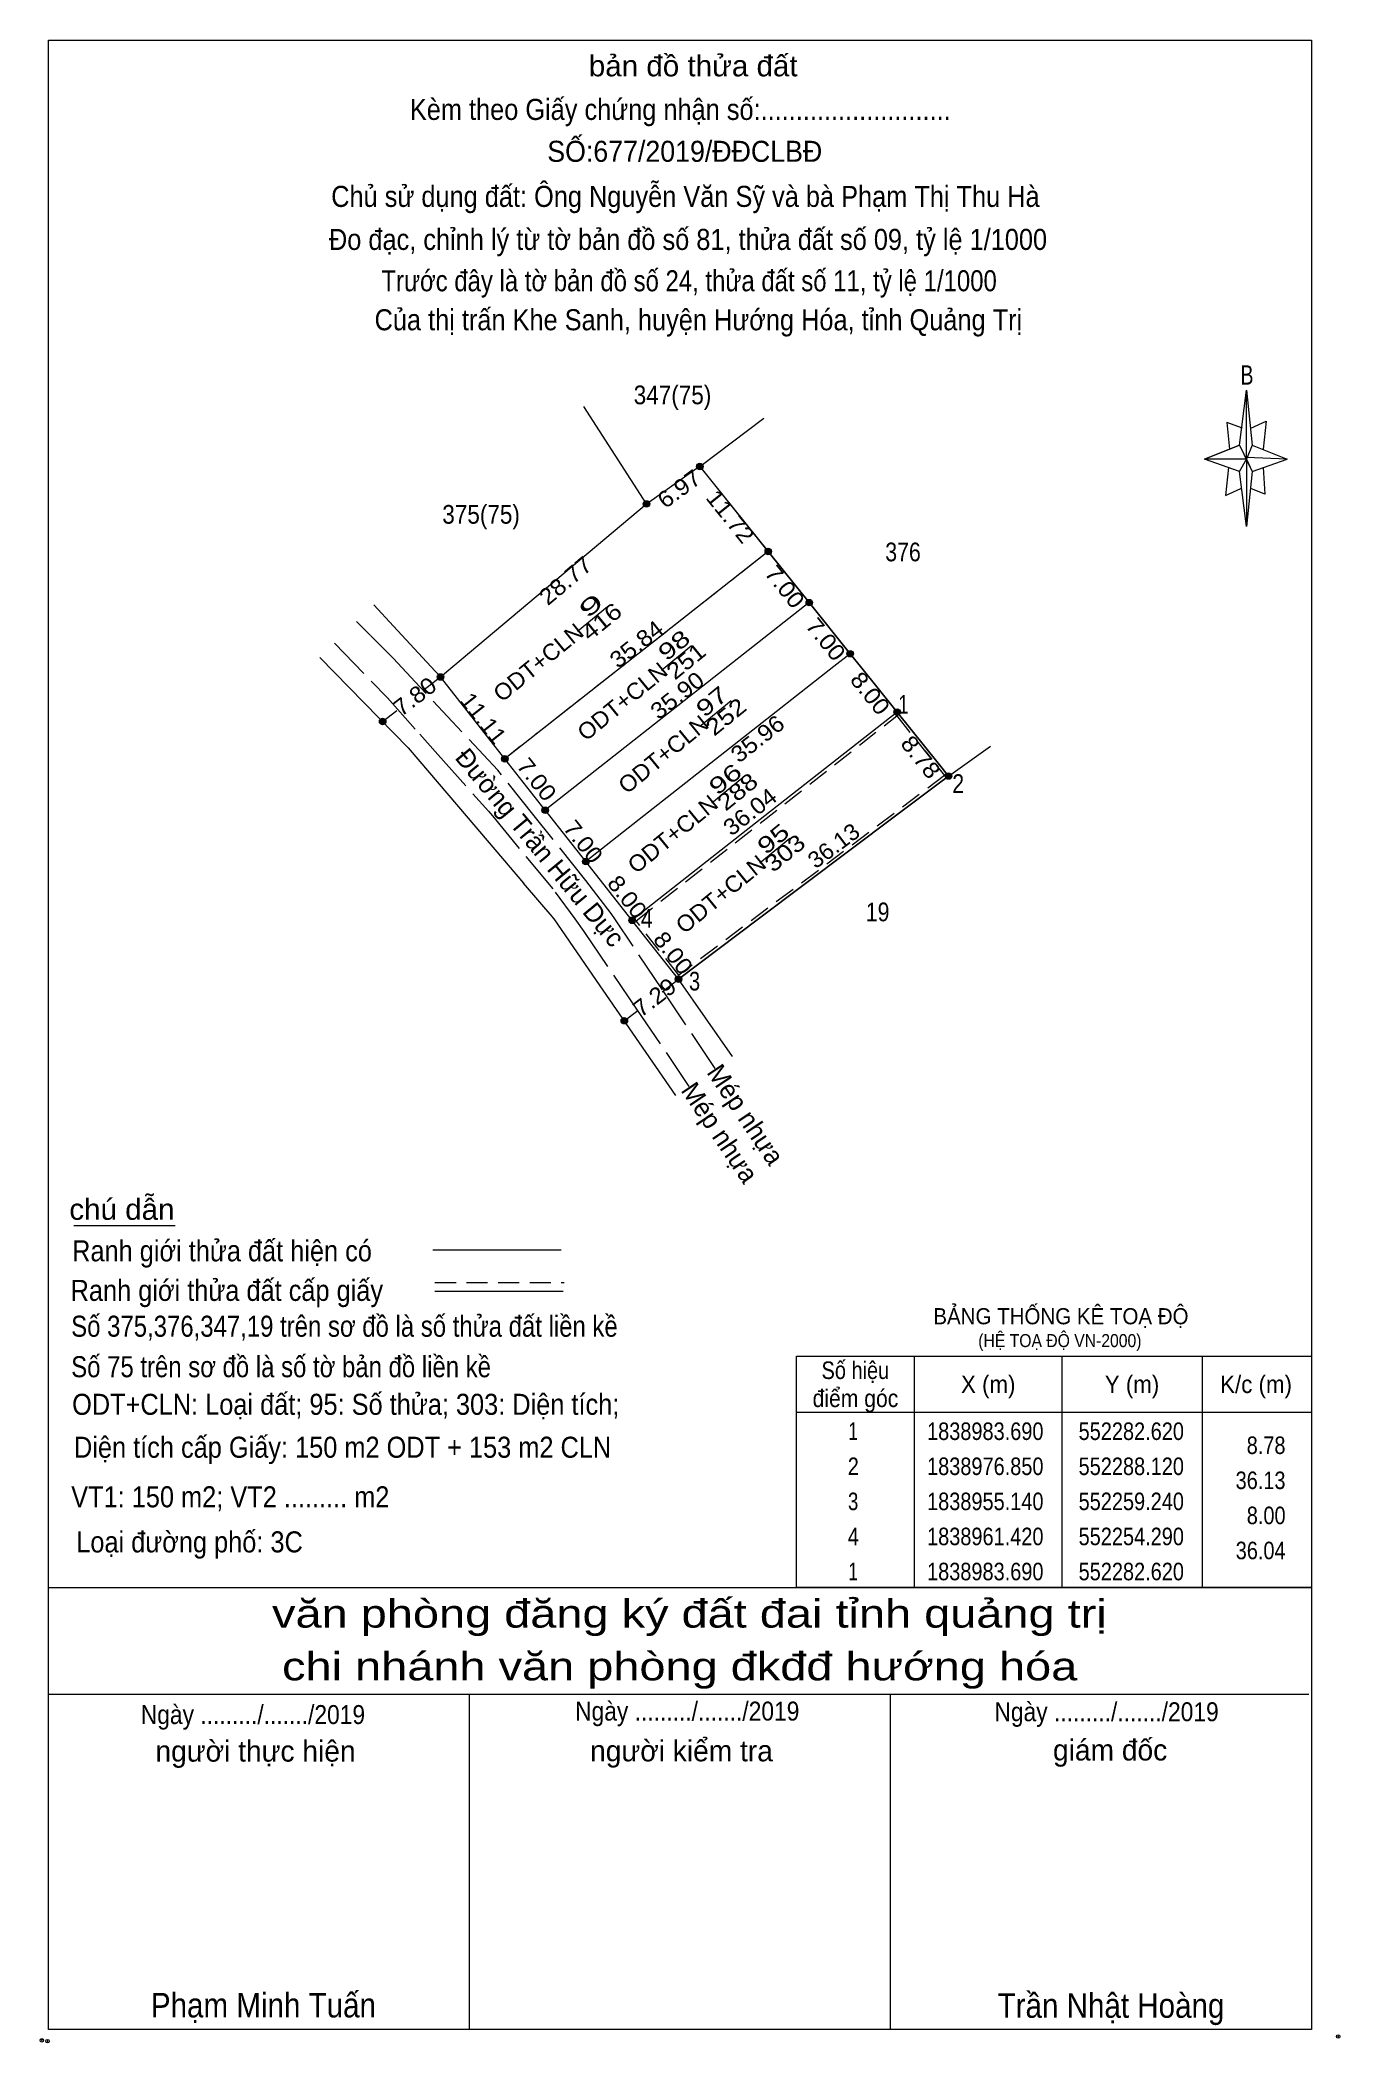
# Model space of a CAD drawing. Header units: metres. Extents: x 551538 to 552829, y 1838513 to 1839106.
# Drawn here: x 552504.7 to 552643.6, y 1838513.5 to 1838727.6 of the extents above; entities that cross this region are included whole.
import ezdxf
from ezdxf.enums import TextEntityAlignment as Align

# ---------------------------------------------------------------- set-up
doc = ezdxf.new("R2010")
doc.units = ezdxf.units.M
doc.header["$LTSCALE"] = 0.75
doc.header["$PDMODE"] = 32
doc.header["$PDSIZE"] = 0.375
for name, pattern in [('DASH_DOUBLE_DOT', [9.2, 5, -1.2, 0.3, -1.2, 0.3, -1.2]), ('LONG_DASHED', [7.5, 6, -1.5]), ('MEDIUM_DASHED', [4.5, 3, -1.5])]:
    doc.linetypes.add(name, pattern=pattern)
for name, color, linetype, lineweight in [('1', 7, 'Continuous', 13), ('17', 7, 'Continuous', 13), ('4', 7, 'Continuous', 13), ('5', 7, 'Continuous', 13), ('6', 7, 'Continuous', 13), ('63', 7, 'Continuous', 13)]:
    doc.layers.add(name, color=color, linetype=linetype, lineweight=lineweight)

msp = doc.modelspace()

# ---------------------------------------------------------------- texts
at = {"layer": '1'}
for s, height, width, p in [('BẢNG THỐNG KÊ TOẠ ĐỘ ', 1.725, 0.95, (552600.13, 1838590.31)), ('(HỆ TOẠ ĐỘ VN-2000)', 1.395, 0.9, (552604.93, 1838587.87))]:
    msp.add_text(s, height=height, dxfattribs=dict(at, width=width)).set_placement(p)
at = {"layer": '4'}
for s, width, p in [('347(75)', 0.9, (552572.25, 1838688.68)), ('375(75)', 0.9, (552551.79, 1838675.91)), ('376', 0.85, (552596.89, 1838671.89)), ('19', 0.85, (552594.175, 1838633.4))]:
    msp.add_text(s, height=2, dxfattribs=dict(at, width=width)).set_placement(p, align=Align.CENTER)
for s, rotation, width, p in [('6.97', 36.36, 1.1, (552573.4912, 1838678.9322)), ('11.72', 308.772, 1.1, (552577.7399, 1838676.1328)), ('28.77', 40.022, 1.1, (552561.3873, 1838669.1487)), ('7.00', 308.737, 1.1, (552583.5646, 1838668.6225)), ('9', 39.259, 1.9, (552564.0813, 1838666.4656)), ('416', 39.259, 1.2, (552565.2163, 1838664.7671)), ('35.84', 38.178, 1.1, (552568.9442, 1838662.3405)), ('98', 39.259, 1.35, (552572.9613, 1838662.2471)), ('7.00', 308.737, 1.1, (552587.9446, 1838663.0025)), ('251', 39.259, 1.15, (552574.2463, 1838660.5399)), ('35.90', 38.179, 1.1, (552573.2941, 1838656.8605)), ('8.00', 308.76, 1.1, (552592.6958, 1838657.2228)), ('7.80', 37.604, 1.1, (552545.2361, 1838656.7444)), ('11.11', 308.197, 1.05, (552551.3488, 1838654.566)), ('97', 39.259, 1.35, (552577.0113, 1838656.2171)), ('252', 39.259, 1.2, (552578.5163, 1838654.5971)), ('35.96', 38.18, 1.1, (552581.8791, 1838652.2266)), ('8.78', 308.773, 1.1, (552598.0963, 1838650.408)), ('7.00', 308.212, 1.1, (552557.0544, 1838648.0213)), ('96', 39.259, 1.4, (552578.4413, 1838647.9334)), ('288', 39.259, 1.2, (552579.7463, 1838646.5808)), ('36.04', 38.171, 1.1, (552581.0742, 1838644.42)), ('7.00', 308.212, 1.1, (552562.0244, 1838641.3713)), ('95', 39.259, 1.35, (552583.5663, 1838641.543)), ('36.13', 36.933, 1.05, (552590.0042, 1838640.7875)), ('303', 39.259, 1.2, (552584.8163, 1838640.0226)), ('8.00', 308.246, 1.1, (552566.7261, 1838635.4717)), ('8.00', 308.206, 1.1, (552571.6341, 1838629.4712)), ('7.29', 37.593, 1.1, (552570.8662, 1838624.5762))]:
    msp.add_text(s, height=1.75, rotation=rotation, dxfattribs=dict(at, width=width)).set_placement(p, align=Align.CENTER)
at = {"layer": '4', "width": 1.05}
for p in [(552563.4625, 1838664.4793), (552572.4425, 1838660.3093), (552576.8225, 1838654.6593), (552577.8225, 1838646.1293), (552582.9625, 1838639.6993)]:
    msp.add_text('ODT+CLN ', height=1.75, rotation=39.259, dxfattribs=at).set_placement(p, align=Align.RIGHT)
at = {"layer": '4'}
for s, width, p in [(' 1', 0.75, (552597.5, 1838655.6)), (' 2', 0.85, (552603.42, 1838647.12)), (' 4', 0.85, (552570.13, 1838632.7)), (' 3', 0.8, (552575.2, 1838626))]:
    msp.add_text(s, height=2, dxfattribs=dict(at, width=width)).set_placement(p, align=Align.RIGHT)
for s, rotation, p in [('Đường Trần Hữu Dực', 309.577, (552557.3241, 1838640.6571)), ('Mép nhựa', 303.905, (552579.2348, 1838612.1778)), ('Mép nhựa', 303.905, (552576.4748, 1838610.2578))]:
    msp.add_text(s, height=2, rotation=rotation, dxfattribs=at).set_placement(p, align=Align.CENTER)
at = {"layer": '5'}
for s, height, width, p in [('bản đồ thửa đất', 2.25, 1.05, (552574.465, 1838723.74)), ('Kèm theo Giấy chứng nhận số:...........................', 2.25, 0.9, (552573.08, 1838719.08)), ('SỐ:677/2019/ĐĐCLBĐ', 2.25, 0.95, (552573.56, 1838714.6)), ('Chủ sử dụng đất: Ông Nguyễn Văn Sỹ và bà Phạm Thị Thu Hà', 2.25, 0.9, (552573.63, 1838709.78)), ('Đo đạc, chỉnh lý từ tờ bản đồ số 81, thửa đất số 09, tỷ lệ 1/1000 ', 2.25, 0.9, (552574.285, 1838705.18)), ('Trước đây là tờ bản đồ số 24, thửa đất số 11, tỷ lệ 1/1000 ', 2.25, 0.85, (552574.38, 1838700.76)), ('Của thị trấn Khe Sanh, huyện Hướng Hóa, tỉnh Quảng Trị', 2.25, 0.9, (552575.015, 1838696.59)), ('B', 2.066, 0.75, (552633.655, 1838690.78)), ('văn phòng đăng ký đất đai tỉnh quảng trị', 3, 1.25, (552574.055, 1838557.88)), ('chi nhánh văn phòng đkđđ hướng hóa', 3, 1.25, (552573.015, 1838552.24)), ('Ngày ........./......./2019', 2.025, 0.9, (552527.405, 1838547.57)), ('Ngày ........./......./2019', 2.025, 0.9, (552573.825, 1838547.94)), ('Ngày ........./......./2019', 2.025, 0.9, (552618.645, 1838547.87)), ('Phạm Minh Tuấn', 2.625, 0.9, (552528.525, 1838516.2)), ('Trần Nhật Hoàng', 2.625, 0.9, (552619.12, 1838516.16))]:
    msp.add_text(s, height=height, dxfattribs=dict(at, width=width)).set_placement(p, align=Align.CENTER)
for s, p in [('người thực hiện', (552527.68, 1838543.55)), ('người kiểm tra', (552573.21, 1838543.58)), ('giám đốc', (552619.025, 1838543.67))]:
    msp.add_text(s, height=2.25, dxfattribs=at).set_placement(p, align=Align.CENTER)
at = {"layer": '6'}
for s, width, p in [('chú dẫn', 1.05, (552507.78, 1838601.48)), ('Ranh giới thửa đất hiện có ', 0.9, (552508.08, 1838597.04)), ('Ranh giới thửa đất cấp giấy', 0.9, (552507.92, 1838592.81)), ('Số 375,376,347,19 trên sơ đồ là số thửa đất liền kề', 0.85, (552507.98, 1838588.98)), ('Số 75 trên sơ đồ là số tờ bản đồ liền kề', 0.85, (552507.98, 1838584.65)), ('ODT+CLN: Loại đất; 95: Số thửa; 303: Diện tích;', 0.9, (552508.08, 1838580.63)), ('Diện tích cấp Giấy: 150 m2 ODT + 153 m2 CLN', 0.9, (552508.28, 1838576.04)), ('VT1: 150 m2; VT2 ......... m2', 0.9, (552507.98, 1838570.74)), ('Loại đường phố: 3C', 0.9, (552508.52, 1838565.92))]:
    msp.add_text(s, height=2.25, dxfattribs=dict(at, width=width)).set_placement(p)
at = {"layer": '63'}
for s, width, p in [('Số hiệu', 0.85, (552591.795, 1838584.46)), ('X (m)', 0.95, (552605.995, 1838582.96)), ('Y (m)', 0.95, (552621.365, 1838582.96)), ('K/c (m)', 0.95, (552634.625, 1838582.96)), ('điểm góc', 0.9, (552591.805, 1838581.46)), (' 1', 0.75, (552591.29, 1838577.94)), ('1838983.690', 0.85, (552605.68, 1838577.94)), ('552282.620', 0.85, (552621.285, 1838577.94)), (' 2', 0.85, (552591.28, 1838574.19)), ('1838976.850', 0.85, (552605.68, 1838574.19)), ('552288.120', 0.85, (552621.285, 1838574.19)), (' 3', 0.8, (552591.28, 1838570.44)), ('1838955.140', 0.85, (552605.68, 1838570.44)), ('552259.240', 0.85, (552621.285, 1838570.44)), (' 4', 0.85, (552591.275, 1838566.69)), ('1838961.420', 0.85, (552605.68, 1838566.69)), ('552254.290', 0.85, (552621.285, 1838566.69)), (' 1', 0.75, (552591.29, 1838562.94)), ('1838983.690', 0.85, (552605.68, 1838562.94)), ('552282.620', 0.85, (552621.285, 1838562.94))]:
    msp.add_text(s, height=1.875, dxfattribs=dict(at, width=width)).set_placement(p, align=Align.CENTER)
at = {"layer": '63', "width": 0.85}
for s, p in [('8.78', (552637.77, 1838576.44)), ('36.13', (552637.77, 1838572.69)), ('8.00', (552637.78, 1838568.94)), ('36.04', (552637.78, 1838565.19))]:
    msp.add_text(s, height=1.875, dxfattribs=at).set_placement(p, align=Align.RIGHT)

# ---------------------------------------------------------------- hatches: boundary and pattern name
at = {"layer": '4'}
for points in [[(552575.5096, 1838682.0266, 1), (552574.8096, 1838682.0266, 1)], [(552569.83, 1838678.02, 1), (552569.13, 1838678.02, 1)], [(552582.84, 1838672.93, 1), (552582.14, 1838672.93, 1)], [(552587.22, 1838667.47, 1), (552586.52, 1838667.47, 1)], [(552591.6, 1838662.01, 1), (552590.9, 1838662.01, 1)], [(552547.8, 1838659.52, 1), (552547.1, 1838659.52, 1)], [(552596.61, 1838655.77, 1), (552595.91, 1838655.77, 1)], [(552541.62, 1838654.76, 1), (552540.92, 1838654.76, 1)], [(552554.67, 1838650.78, 1), (552553.97, 1838650.78, 1)], [(552602.11, 1838648.93, 1), (552601.41, 1838648.93, 1)], [(552559, 1838645.28, 1), (552558.3, 1838645.28, 1)], [(552563.33, 1838639.78, 1), (552562.63, 1838639.78, 1)], [(552568.28, 1838633.5, 1), (552567.58, 1838633.5, 1)], [(552573.23, 1838627.22, 1), (552572.53, 1838627.22, 1)], [(552567.45, 1838622.77, 1), (552566.75, 1838622.77, 1)]]:
    msp.add_hatch(color=256, dxfattribs=at).paths.add_polyline_path(points)

# ---------------------------------------------------------------- linework, layer by layer
at = {"layer": '1', "linetype": 'MEDIUM_DASHED'}
msp.add_lwpolyline([(552596.21, 1838655.35), (552601.33, 1838648.98), (552572.93, 1838627.64), (552568.35, 1838633.45)], close=True, dxfattribs=at)
at = {"layer": '17'}
msp.add_line((552508.25, 1838600.86), (552519.11, 1838600.86), dxfattribs=at)
at = {"layer": '4'}
for p, q in [((552569.48, 1838678.02), (552562.79, 1838688.44)), ((552569.48, 1838678.02), (552562.79, 1838688.44)), ((552575.17, 1838682.04), (552582.02, 1838687.18)), ((552548.78, 1838660.64), (552569.48, 1838678.02)), ((552542.43, 1838664.95), (552540.32, 1838667.24)), ((552562.09, 1838664.43), (552565.3, 1838667.05)), ((552591.25, 1838662.01), (552586.87, 1838667.47)), ((552546.41, 1838660.64), (552542.43, 1838664.95)), ((552571.07, 1838660.26), (552574.28, 1838662.88)), ((552592.35, 1838660.64), (552591.25, 1838662.01)), ((552534.56, 1838661.59), (552544.01, 1838651.96)), ((552547.45, 1838659.52), (552546.41, 1838660.64)), ((552547.45, 1838659.52), (552548.78, 1838660.64)), ((552596.26, 1838655.77), (552592.35, 1838660.64)), ((552545.55, 1838658.06), (552547.45, 1838659.52)), ((552541.27, 1838654.76), (552542.79, 1838655.93)), ((552575.31, 1838654.37), (552578.52, 1838656.99)), ((552596.26, 1838655.77), (552582.13, 1838644.66)), ((552603.24, 1838649.98), (552606.25, 1838652.13)), ((552601.76, 1838648.93), (552603.24, 1838649.98)), ((552576.45, 1838646.08), (552579.66, 1838648.7)), ((552596.08, 1838644.66), (552600.65, 1838648.1)), ((552600.65, 1838648.1), (552601.76, 1838648.93)), ((552550.21, 1838644.66), (552556.33, 1838637.46)), ((552582.13, 1838644.66), (552568.12, 1838633.65)), ((552596.08, 1838644.66), (552581.43, 1838633.65)), ((552581.59, 1838639.65), (552584.8, 1838642.27)), ((552559.6, 1838633.67), (552556.33, 1838637.46)), ((552572.88, 1838627.22), (552567.93, 1838633.5)), ((552572.6, 1838614.79), (552564.14, 1838627.08)), ((552571.13, 1838625.87), (552572.88, 1838627.22)), ((552578.65, 1838618.93), (552572.88, 1838627.22)), ((552567.1, 1838622.77), (552568.53, 1838623.87))]:
    msp.add_line(p, q, dxfattribs=at)
at = {"layer": '4', "linetype": 'LONG_DASHED'}
for p, q in [((552539.97, 1838663.95), (552538.48, 1838665.44)), ((552571.17, 1838626.07), (552566.07, 1838633.65)), ((552576.82, 1838617.66), (552571.24, 1838625.96))]:
    msp.add_line(p, q, dxfattribs=at)
at = {"layer": '4', "linetype": 'DASH_DOUBLE_DOT'}
msp.add_line((552568.12, 1838633.65), (552567.93, 1838633.5), dxfattribs=at)
at = {"layer": '4'}
for points in [[(552548.78, 1838660.64), (552569.48, 1838678.02), (552575.15, 1838682.07), (552582.49, 1838672.93), (552566.86, 1838660.64)], [(552548.78, 1838660.64), (552569.48, 1838678.02), (552575.15, 1838682.07), (552582.49, 1838672.93), (552586.87, 1838667.47), (552591.25, 1838662.01), (552592.35, 1838660.64)], [(552569.48, 1838678.02), (552575.15, 1838682.07), (552575.34, 1838681.84)], [(552586.87, 1838667.47), (552582.49, 1838672.93), (552575.34, 1838681.84)], [(552586.87, 1838667.47), (552578.18, 1838660.64), (552558.65, 1838645.28)], [(552591.25, 1838662.01), (552589.51, 1838660.64), (552569.19, 1838644.66)], [(552566.86, 1838660.64), (552554.32, 1838650.78), (552547.45, 1838659.52), (552548.78, 1838660.64)], [(552559.14, 1838644.66), (552558.65, 1838645.28), (552554.32, 1838650.78), (552547.45, 1838659.52), (552548.78, 1838660.64)], [(552592.35, 1838660.64), (552596.26, 1838655.77), (552600.65, 1838650.31)], [(552558.65, 1838645.28), (552554.32, 1838650.78), (552547.45, 1838659.52)], [(552601.76, 1838648.93), (552600.65, 1838650.31), (552596.26, 1838655.77)], [(552544.01, 1838651.96), (552545.25, 1838650.5), (552550.21, 1838644.66)], [(552601.76, 1838648.93), (552603.24, 1838649.98), (552606.25, 1838652.13)], [(552600.65, 1838650.31), (552601.76, 1838648.93), (552600.65, 1838648.1), (552596.08, 1838644.66)], [(552569.19, 1838644.66), (552562.98, 1838639.78), (552559.14, 1838644.66), (552558.65, 1838645.28)], [(552567.81, 1838633.65), (552562.98, 1838639.78), (552559.14, 1838644.66)], [(552572.88, 1838627.22), (552581.43, 1838633.65), (552596.08, 1838644.66)], [(552567.93, 1838633.5), (552567.81, 1838633.65), (552562.98, 1838639.78)], [(552564.14, 1838627.08), (552559.61, 1838633.65), (552559.6, 1838633.67)], [(552581.43, 1838633.65), (552572.88, 1838627.22), (552567.93, 1838633.5), (552567.81, 1838633.65)]]:
    msp.add_lwpolyline(points, dxfattribs=at)
at = {"layer": '4', "linetype": 'DASH_DOUBLE_DOT'}
msp.add_lwpolyline([(552582.49, 1838672.93), (552566.86, 1838660.64), (552554.32, 1838650.78)], dxfattribs=at)
at = {"layer": '4', "linetype": 'LONG_DASHED'}
for points in [[(552536.12, 1838663.12), (552541.77, 1838657.3), (552545.25, 1838653.39)], [(552545.25, 1838658.47), (552542.4, 1838661.52), (552539.99, 1838663.93)], [(552557.48, 1838644.66), (552553.58, 1838649.54), (552545.25, 1838658.47)], [(552545.25, 1838653.39), (552547.17, 1838651.24), (552552.57, 1838645.18), (552553, 1838644.66)], [(552553, 1838644.66), (552559.72, 1838636.53), (552561.8, 1838633.65)], [(552566.07, 1838633.65), (552565.69, 1838634.22), (552563, 1838637.75), (552557.48, 1838644.66)], [(552561.8, 1838633.65), (552562.78, 1838632.3), (552568.4, 1838624.02), (552574.01, 1838615.75)]]:
    msp.add_lwpolyline(points, dxfattribs=at)
at = {"layer": '4'}
for centre, radius in [((552575.1596, 1838682.0266), 0.35), ((552569.48, 1838678.02), 0.35), ((552582.49, 1838672.93), 0.35), ((552586.87, 1838667.47), 0.35), ((552591.25, 1838662.01), 0.35), ((552547.45, 1838659.52), 0.35), ((552596.26, 1838655.77), 0.35), ((552596.33, 1838655.69), 0.11), ((552541.27, 1838654.76), 0.35), ((552554.32, 1838650.78), 0.35), ((552601.76, 1838648.93), 0.35), ((552558.65, 1838645.28), 0.35), ((552562.98, 1838639.78), 0.35), ((552567.93, 1838633.5), 0.35), ((552572.88, 1838627.22), 0.35), ((552567.1, 1838622.77), 0.35)]:
    msp.add_circle(centre, radius, dxfattribs=at)
at = {"layer": '5'}
for p, q in [((552632.86, 1838684.32), (552633.6, 1838690.18)), ((552634.2, 1838684.32), (552637.96, 1838682.82)), ((552632.86, 1838681.48), (552629.1, 1838682.82)), ((552634.2, 1838681.48), (552633.6, 1838675.62)), ((552635.4, 1838681.92), (552635.56, 1838679.08)), ((552635.56, 1838679.08), (552634.06, 1838679.68)), ((552505.55, 1838562.16), (552640.55, 1838562.16)), ((552505.55, 1838550.76), (552640.25, 1838550.76)), ((552505.55, 1838550.76), (552640.25, 1838550.76)), ((552505.55, 1838550.76), (552640.25, 1838550.76)), ((552550.55, 1838514.92), (552550.55, 1838550.76)), ((552595.55, 1838514.92), (552595.55, 1838550.76))]:
    msp.add_line(p, q, dxfattribs=at)
for points in [[(552505.55, 1838727.62), (552640.55, 1838727.62), (552640.55, 1838514.92), (552505.55, 1838514.92)], [(552633.6, 1838690.18), (552634.2, 1838684.32), (552633.6, 1838682.82)], [(552633.6, 1838682.82), (552629.1, 1838682.82), (552632.86, 1838684.32), (552634.2, 1838681.48), (552637.96, 1838682.82), (552633.6, 1838682.98)], [(552633.6, 1838682.82), (552633.6, 1838675.62), (552632.86, 1838681.48)]]:
    msp.add_lwpolyline(points, close=True, dxfattribs=at)
for points in [[(552633.16, 1838686.12), (552631.5, 1838686.72), (552631.8, 1838683.88)], [(552634.06, 1838686.12), (552635.7, 1838686.88), (552635.4, 1838683.88)], [(552633.6, 1838682.82), (552632.86, 1838684.32), (552629.1, 1838682.82)], [(552631.66, 1838681.92), (552631.36, 1838678.92), (552633, 1838679.68)], [(552633.6, 1838682.82), (552634.2, 1838681.48), (552637.96, 1838682.82)], [(552640.55, 1838514.92), (552505.55, 1838514.92), (552505.55, 1838550.76)]]:
    msp.add_lwpolyline(points, dxfattribs=at)
for p in [(552504.84, 1838513.76), (552505.44, 1838513.66)]:
    msp.add_point(p, dxfattribs=at)
at = {"layer": '6'}
for p, q in [((552546.65, 1838598.26), (552560.36, 1838598.26)), ((552546.86, 1838593.86), (552560.57, 1838593.86))]:
    msp.add_line(p, q, dxfattribs=at)
at = {"layer": '6', "linetype": 'MEDIUM_DASHED'}
msp.add_line((552546.86, 1838594.79), (552560.66, 1838594.79), dxfattribs=at)
at = {"layer": '6'}
msp.add_point((552643.4, 1838514.16), dxfattribs=at)
at = {"layer": '63'}
for p, q in [((552598.09, 1838586.91), (552598.09, 1838562.16)), ((552613.85, 1838586.91), (552613.85, 1838562.16)), ((552628.85, 1838586.91), (552628.85, 1838562.16)), ((552585.49, 1838580.91), (552640.55, 1838580.91))]:
    msp.add_line(p, q, dxfattribs=at)
msp.add_lwpolyline([(552585.49, 1838586.91), (552640.55, 1838586.91), (552640.55, 1838562.16), (552585.49, 1838562.16)], close=True, dxfattribs=at)

msp.set_redraw_order([(e.dxf.handle, doc.entitydb.next_handle()) for e in msp.query("TEXT MTEXT ATTDEF DIMENSION ARC_DIMENSION")])  # texts and dimensions are drawn at this point

doc.saveas('drawing.dxf')
